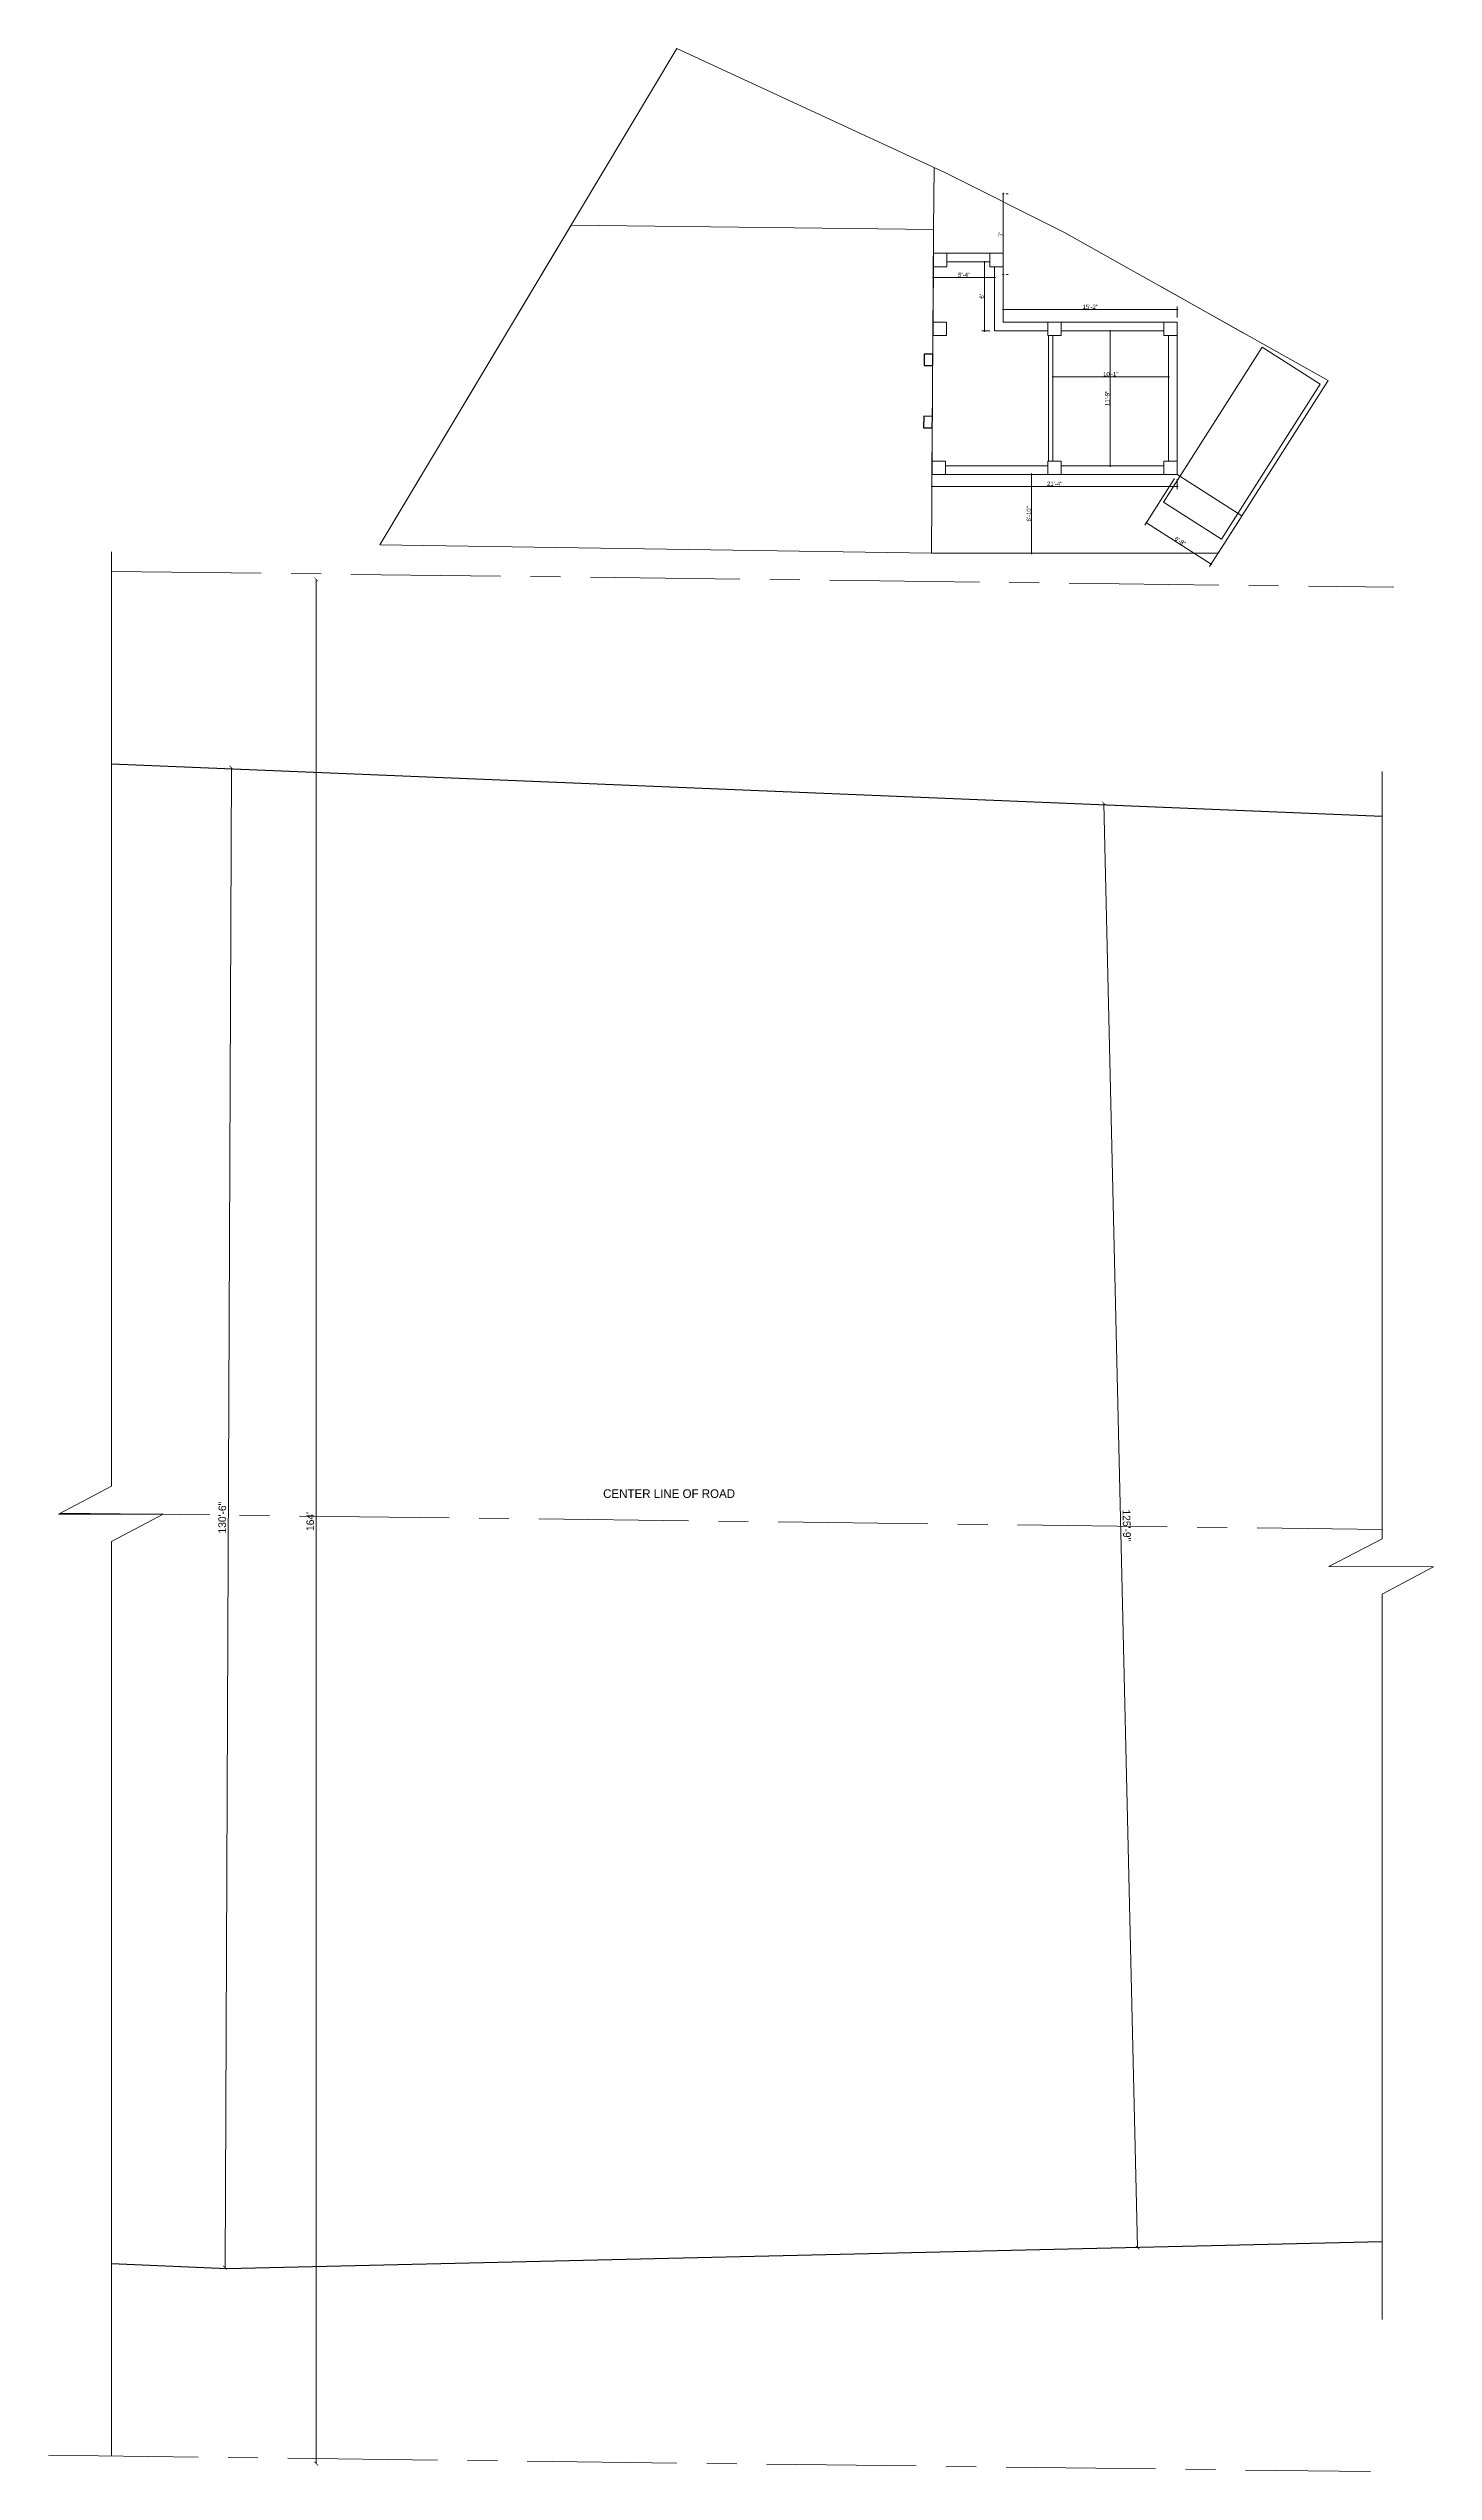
# Model space of a CAD drawing. Header units: inches. Extents: x 72553 to 165130, y 2767 to 9706.
# Drawn here: x 76821 to 78268, y 2858 to 5389 of the extents above; entities that cross this region are included whole.
import ezdxf

# ---------------------------------------------------------------- set-up
doc = ezdxf.new("R2010")
doc.units = ezdxf.units.IN
doc.header["$LTSCALE"] = 5
doc.header["$MEASUREMENT"] = 0
doc.linetypes.add('CENTER', pattern=[2, 1.25, -0.25, 0.25, -0.25])
doc.layers.add('A-WALL', color=7, linetype='Continuous', lineweight=9)
doc.layers.add('DOOR', color=62, linetype='Continuous', lineweight=0)
for name, color, linetype in [('DIM', 5, 'Continuous'), ('TEXT', 6, 'Continuous'), ('WALL', 7, 'Continuous')]:
    doc.layers.add(name, color=color, linetype=linetype)
doc.layers.add('dim line', color=7, linetype='Continuous', lineweight=15, true_color=0xfab2b2)
doc.styles.get("Standard").update_dxf_attribs({"font": 'arial.ttf'})
doc.styles.add('tt', font='stylu.ttf', dxfattribs={"height": 8})
doc.dimstyles.new('Copy(2) of STANDARD', dxfattribs={"dimtxt": 2, "dimasz": 4, "dimexe": 0, "dimexo": 0, "dimgap": 2, "dimtad": 1, "dimdec": 0, "dimzin": 0, "dimdsep": 46, "dimlunit": 3, "dimtxsty": 'tt', "dimblk": 'ARCHTICK', "dimcen": 0.0505, "dimse1": 1, "dimse2": 1, "dimclrd": 5, "dimclre": 5, "dimclrt": 7, "dimadec": 1, "dimazin": 0, "dimtm": 1e-09, "dimtfac": 1, "dimtdec": 0, "dimtofl": 0, "dimtmove": 1, "dimatfit": 3, "dimfxl": 1, "dimtolj": 2, "dimtzin": 0, "dimlwd": 13, "dimarcsym": 0})
doc.dimstyles.new('Standard$0', dxfattribs={"dimtxt": 6, "dimasz": 4, "dimexe": 3, "dimexo": 6, "dimgap": 3, "dimtad": 1, "dimdec": 1, "dimzin": 0, "dimdsep": 46, "dimlunit": 4, "dimtxsty": 'Standard', "dimcen": 0.09, "dimclrd": 6, "dimclre": 6, "dimclrt": 7, "dimadec": 0, "dimazin": 0, "dimtfac": 1, "dimtdec": 1, "dimtix": 1, "dimtofl": 0, "dimtmove": 1, "dimatfit": 3, "dimfxl": 1, "dimtolj": 1, "dimtzin": 0, "dimlwd": 18, "dimlwe": 18, "dimarcsym": 0})

# ---------------------------------------------------------------- blocks, each defined once
blk = doc.blocks.new('_ArchTick')
at = {"color": 0, "linetype": 'ByBlock', "const_width": 0.15}
blk.add_lwpolyline([(-0.5, -0.5), (0.5, 0.5)], dxfattribs=at)
blk = doc.blocks.new('*D1926')
at = {"layer": 'Defpoints', "color": 0, "ltscale": 5, "transparency": 16777216}
for p in [(77556.5, 4834.4), (77100.8, 2866.6), (77532.3, 2866.6)]:
    blk.add_point(p, dxfattribs=at)
at = {"layer": 'DIM', "color": 5, "lineweight": 13, "ltscale": 5, "transparency": 16777216}
blk.add_line((77100.8, 4834.4), (77100.8, 2866.6), dxfattribs=at)
at = {"layer": 'DIM', "color": 5, "lineweight": 13, "ltscale": 5, "transparency": 16777216, "xscale": 4, "yscale": 4, "zscale": 4}
for p, rotation in [((77100.8, 4834.4), 90), ((77100.8, 2866.6), 270)]:
    blk.add_blockref('_ArchTick', p, dxfattribs=dict(at, rotation=rotation))
at = {"layer": 'DIM', "color": 7, "ltscale": 5, "transparency": 16777216, "insert": (77094.6, 3850.5), "char_height": 8, "attachment_point": 5, "rotation": 90, "style": 'tt'}
blk.add_mtext("\\A2;164'", dxfattribs=at)
blk = doc.blocks.new('*D1925')
at = {"layer": 'Defpoints', "color": 0, "ltscale": 5, "transparency": 16777216}
for p in [(76983.7, 4637.8, -33.3), (76977.1, 3071.4, 1.5), (77005.6, 3071.2)]:
    blk.add_point(p, dxfattribs=at)
at = {"layer": 'DIM', "color": 5, "lineweight": 13, "ltscale": 5, "transparency": 16777216}
blk.add_line((77012.2, 4637.7), (77005.6, 3071.2), dxfattribs=at)
at = {"layer": 'DIM', "color": 5, "lineweight": 13, "ltscale": 5, "transparency": 16777216, "xscale": 4, "yscale": 4, "zscale": 4}
for p, rotation in [((77012.2, 4637.7), 89.75798331016011), ((77005.6, 3071.2), 269.7579833101601)]:
    blk.add_blockref('_ArchTick', p, dxfattribs=dict(at, rotation=rotation))
at = {"layer": 'DIM', "color": 7, "ltscale": 5, "transparency": 16777216, "insert": (77002.7, 3854.5), "char_height": 8, "attachment_point": 5, "rotation": 89.758, "style": 'tt'}
blk.add_mtext('\\A2;130\'-6"', dxfattribs=at)
blk = doc.blocks.new('*D1927')
at = {"layer": 'Defpoints', "color": 0, "ltscale": 5, "transparency": 16777216}
for p in [(77900, 4599.9, -52.5), (77935.1, 3091.6, 1.5), (77958.5, 3092.2)]:
    blk.add_point(p, dxfattribs=at)
at = {"layer": 'DIM', "color": 5, "lineweight": 13, "ltscale": 5, "transparency": 16777216}
blk.add_line((77923.4, 4600.4), (77958.5, 3092.2), dxfattribs=at)
at = {"layer": 'DIM', "color": 5, "lineweight": 13, "ltscale": 5, "transparency": 16777216, "xscale": 4, "yscale": 4, "zscale": 4}
for p, rotation in [((77923.4, 4600.4), 91.33313824719244), ((77958.5, 3092.2), 271.3331382471924)]:
    blk.add_blockref('_ArchTick', p, dxfattribs=dict(at, rotation=rotation))
at = {"layer": 'DIM', "color": 7, "ltscale": 5, "transparency": 16777216, "insert": (77947.1, 3846.4), "char_height": 8, "attachment_point": 5, "rotation": 271.3331, "style": 'tt'}
blk.add_mtext('\\A2;125\'-9"', dxfattribs=at)
blk = doc.blocks.new('oblique')
at = {"color": 0, "lineweight": -2}
blk.add_line((0.25, 0.25), (-0.25, -0.25), dxfattribs=at)
at = {"layer": 'dim line', "lineweight": 9}
for p, q in [((-0.4375, 0), (0.4375, 0)), ((0, 0.4375), (0, -0.4375))]:
    blk.add_line(p, q, dxfattribs=at)
blk = doc.blocks.new('*D1931')
at = {"layer": 'A-WALL', "color": 47, "lineweight": 0, "ltscale": 5, "transparency": 16777216}
for p, q in [((77818.2, 5107.9), (77818.2, 5119.2)), ((77999.9, 5107.9), (77999.9, 5119.2))]:
    blk.add_line(p, q, dxfattribs=at)
at = {"layer": 'A-WALL', "color": 33, "lineweight": 0, "ltscale": 5, "transparency": 16777216}
blk.add_line((77818.2, 5116.2), (77999.9, 5116.2), dxfattribs=at)
at = {"layer": 'Defpoints', "color": 0, "ltscale": 5, "transparency": 16777216}
for p in [(77999.9, 5116.2), (77818.2, 5102.9, -58.2), (77999.9, 5102.9, -58.2)]:
    blk.add_point(p, dxfattribs=at)
at = {"layer": 'A-WALL', "color": 33, "lineweight": 0, "ltscale": 5, "transparency": 16777216, "xscale": 2, "yscale": 2, "zscale": 2, "rotation": 180}
blk.add_blockref('oblique', (77818.2, 5116.2), dxfattribs=at)
at = {"layer": 'A-WALL', "color": 33, "lineweight": 0, "ltscale": 5, "transparency": 16777216, "xscale": 2, "yscale": 2, "zscale": 2}
blk.add_blockref('oblique', (77999.9, 5116.2), dxfattribs=at)
at = {"layer": 'A-WALL', "color": 7, "ltscale": 5, "transparency": 16777216, "insert": (77909.1, 5119), "char_height": 4.5, "attachment_point": 5}
blk.add_mtext('\\A1;15\'-2"', dxfattribs=at)
blk = doc.blocks.new('_OBLIQUE')
at = {"color": 0, "linetype": 'ByBlock'}
blk.add_line((-0.5, -0.5), (0.5, 0.5), dxfattribs=at)
blk = doc.blocks.new('*D1928')
at = {"layer": 'A-WALL', "color": 33, "lineweight": 0, "ltscale": 5, "transparency": 16777216}
blk.add_line((77818.2, 5152.6), (77818.2, 5237.1), dxfattribs=at)
at = {"layer": 'A-WALL', "color": 47, "lineweight": 0, "ltscale": 5, "transparency": 16777216}
for p, q in [((77823.2, 5237.1), (77821.2, 5237.1)), ((77823.2, 5152.6), (77821.2, 5152.6))]:
    blk.add_line(p, q, dxfattribs=at)
at = {"layer": 'Defpoints', "color": 0, "ltscale": 5, "transparency": 16777216}
for p in [(77818.2, 5237.1, -58.2), (77818.2, 5237.1), (77818.2, 5152.6, -58.2)]:
    blk.add_point(p, dxfattribs=at)
at = {"layer": 'A-WALL', "color": 33, "lineweight": 0, "ltscale": 5, "transparency": 16777216, "xscale": 2, "yscale": 2, "zscale": 2}
for p, rotation in [((77818.2, 5237.1), 90), ((77818.2, 5152.6), 270)]:
    blk.add_blockref('oblique', p, dxfattribs=dict(at, rotation=rotation))
at = {"layer": 'A-WALL', "color": 7, "ltscale": 5, "transparency": 16777216, "insert": (77815.5, 5194.8), "char_height": 4.5, "attachment_point": 5, "rotation": 90}
blk.add_mtext("\\A1;7'", dxfattribs=at)
blk = doc.blocks.new('*D1929')
at = {"layer": 'A-WALL', "color": 47, "lineweight": 0, "ltscale": 5, "transparency": 16777216}
for p, q in [((77927.4, 5093.9), (77926.7, 5093.9)), ((77927.4, 4952.9), (77926.7, 4952.9))]:
    blk.add_line(p, q, dxfattribs=at)
at = {"layer": 'A-WALL', "color": 33, "lineweight": 0, "ltscale": 5, "transparency": 16777216}
blk.add_line((77929.7, 5093.9), (77929.7, 4952.9), dxfattribs=at)
at = {"layer": 'Defpoints', "color": 0, "ltscale": 5, "transparency": 16777216}
for p in [(77932.4, 5093.9, -58.2), (77929.7, 4952.9), (77932.4, 4952.9, -58.2)]:
    blk.add_point(p, dxfattribs=at)
at = {"layer": 'A-WALL', "color": 33, "lineweight": 0, "ltscale": 5, "transparency": 16777216, "xscale": 2, "yscale": 2, "zscale": 2}
for p, rotation in [((77929.7, 5093.9), 90), ((77929.7, 4952.9), 270)]:
    blk.add_blockref('oblique', p, dxfattribs=dict(at, rotation=rotation))
at = {"layer": 'A-WALL', "color": 7, "ltscale": 5, "transparency": 16777216, "insert": (77926.9, 5023.4), "char_height": 4.5, "attachment_point": 5, "rotation": 90}
blk.add_mtext('\\A1;11\'-9"', dxfattribs=at)
blk = doc.blocks.new('*D1930')
at = {"layer": 'A-WALL', "color": 47, "lineweight": 0, "ltscale": 5, "transparency": 16777216}
for p, q in [((77870, 5028.4), (77870, 5048.9)), ((77990.9, 5028.4), (77990.9, 5048.9))]:
    blk.add_line(p, q, dxfattribs=at)
at = {"layer": 'A-WALL', "color": 33, "lineweight": 0, "ltscale": 5, "transparency": 16777216}
blk.add_line((77870, 5045.9), (77990.9, 5045.9), dxfattribs=at)
at = {"layer": 'Defpoints', "color": 0, "ltscale": 5, "transparency": 16777216}
for p in [(77990.9, 5045.9), (77870, 5023.4, -58.2), (77990.9, 5023.4, -58.2)]:
    blk.add_point(p, dxfattribs=at)
at = {"layer": 'A-WALL', "color": 33, "lineweight": 0, "ltscale": 5, "transparency": 16777216, "xscale": 2, "yscale": 2, "zscale": 2, "rotation": 180}
blk.add_blockref('oblique', (77870, 5045.9), dxfattribs=at)
at = {"layer": 'A-WALL', "color": 33, "lineweight": 0, "ltscale": 5, "transparency": 16777216, "xscale": 2, "yscale": 2, "zscale": 2}
blk.add_blockref('oblique', (77990.9, 5045.9), dxfattribs=at)
at = {"layer": 'A-WALL', "color": 7, "ltscale": 5, "transparency": 16777216, "insert": (77930.5, 5048.7), "char_height": 4.5, "attachment_point": 5}
blk.add_mtext('\\A1;10\'-1"', dxfattribs=at)
blk = doc.blocks.new('*D1932')
at = {"layer": 'A-WALL', "color": 47, "lineweight": 0, "ltscale": 5, "transparency": 16777216}
for p, q in [((77997.2, 4939.7), (77966.2, 4891)), ((78064.8, 4896.6), (78033.7, 4847.9))]:
    blk.add_line(p, q, dxfattribs=at)
at = {"layer": 'A-WALL', "color": 33, "lineweight": 0, "ltscale": 5, "transparency": 16777216}
blk.add_line((77967.8, 4893.5), (78035.3, 4850.4), dxfattribs=at)
at = {"layer": 'Defpoints', "color": 0, "ltscale": 5, "transparency": 16777216}
for p in [(77999.9, 4943.9, -58.2), (78067.5, 4900.8, -58.2), (78035.3, 4850.4)]:
    blk.add_point(p, dxfattribs=at)
at = {"layer": 'A-WALL', "color": 33, "lineweight": 0, "ltscale": 5, "transparency": 16777216, "xscale": 2, "yscale": 2, "zscale": 2}
for p, rotation in [((77967.8, 4893.5), 147.4840471670188), ((78035.3, 4850.4), 327.4840471670188)]:
    blk.add_blockref('oblique', p, dxfattribs=dict(at, rotation=rotation))
at = {"layer": 'A-WALL', "color": 7, "ltscale": 5, "transparency": 16777216, "insert": (78003, 4874.3), "char_height": 4.5, "attachment_point": 5, "rotation": 327.484}
blk.add_mtext('\\A1;6\'-8"', dxfattribs=at)
blk = doc.blocks.new('*D1933')
at = {"layer": 'A-WALL', "color": 47, "lineweight": 0, "ltscale": 5, "transparency": 16777216}
for p, q in [((77859.8, 4943.9), (77844.8, 4943.9)), ((77859.8, 4861.6), (77844.8, 4861.6))]:
    blk.add_line(p, q, dxfattribs=at)
at = {"layer": 'A-WALL', "color": 33, "lineweight": 0, "ltscale": 5, "transparency": 16777216}
blk.add_line((77847.8, 4943.9), (77847.8, 4861.6), dxfattribs=at)
at = {"layer": 'Defpoints', "color": 0, "ltscale": 5, "transparency": 16777216}
for p in [(77864.8, 4943.9, -58.2), (77847.8, 4861.6), (77864.8, 4861.6, -58.2)]:
    blk.add_point(p, dxfattribs=at)
at = {"layer": 'A-WALL', "color": 33, "lineweight": 0, "ltscale": 5, "transparency": 16777216, "xscale": 2, "yscale": 2, "zscale": 2}
for p, rotation in [((77847.8, 4943.9), 90), ((77847.8, 4861.6), 270)]:
    blk.add_blockref('oblique', p, dxfattribs=dict(at, rotation=rotation))
at = {"layer": 'A-WALL', "color": 7, "ltscale": 5, "transparency": 16777216, "insert": (77845, 4902.8), "char_height": 4.5, "attachment_point": 5, "rotation": 90}
blk.add_mtext('\\A1;6\'-10"', dxfattribs=at)
blk = doc.blocks.new('*D1934')
at = {"layer": 'A-WALL', "color": 47, "lineweight": 0, "ltscale": 5, "transparency": 16777216}
for p, q in [((77745.3, 5155.9), (77745.3, 5146.5)), ((77809.2, 5155.9), (77809.2, 5146.5))]:
    blk.add_line(p, q, dxfattribs=at)
at = {"layer": 'A-WALL', "color": 33, "lineweight": 0, "ltscale": 5, "transparency": 16777216}
blk.add_line((77809.2, 5149.5), (77745.3, 5149.5), dxfattribs=at)
at = {"layer": 'Defpoints', "color": 0, "ltscale": 5, "transparency": 16777216}
for p in [(77745.3, 5160.9, -58.2), (77745.3, 5149.5), (77809.2, 5160.9, -58.2)]:
    blk.add_point(p, dxfattribs=at)
at = {"layer": 'A-WALL', "color": 33, "lineweight": 0, "ltscale": 5, "transparency": 16777216, "xscale": 2, "yscale": 2, "zscale": 2, "rotation": 180}
blk.add_blockref('oblique', (77745.3, 5149.5), dxfattribs=at)
at = {"layer": 'A-WALL', "color": 33, "lineweight": 0, "ltscale": 5, "transparency": 16777216, "xscale": 2, "yscale": 2, "zscale": 2}
blk.add_blockref('oblique', (77809.2, 5149.5), dxfattribs=at)
at = {"layer": 'A-WALL', "color": 7, "ltscale": 5, "transparency": 16777216, "insert": (77777.3, 5152.3), "char_height": 4.5, "attachment_point": 5}
blk.add_mtext('\\A1;5\'-4"', dxfattribs=at)
blk = doc.blocks.new('*D1935')
at = {"layer": 'A-WALL', "color": 47, "lineweight": 0, "ltscale": 5, "transparency": 16777216}
for p, q in [((77799.2, 5165.9), (77795.7, 5165.9)), ((77804.2, 5093.9), (77795.7, 5093.9))]:
    blk.add_line(p, q, dxfattribs=at)
at = {"layer": 'A-WALL', "color": 33, "lineweight": 0, "ltscale": 5, "transparency": 16777216}
blk.add_line((77798.7, 5165.9), (77798.7, 5093.9), dxfattribs=at)
at = {"layer": 'Defpoints', "color": 0, "ltscale": 5, "transparency": 16777216}
for p in [(77804.2, 5165.9, -58.2), (77798.7, 5093.9), (77809.2, 5093.9, -58.2)]:
    blk.add_point(p, dxfattribs=at)
at = {"layer": 'A-WALL', "color": 33, "lineweight": 0, "ltscale": 5, "transparency": 16777216, "xscale": 2, "yscale": 2, "zscale": 2}
for p, rotation in [((77798.7, 5165.9), 90), ((77798.7, 5093.9), 270)]:
    blk.add_blockref('oblique', p, dxfattribs=dict(at, rotation=rotation))
at = {"layer": 'A-WALL', "color": 7, "ltscale": 5, "transparency": 16777216, "insert": (77795.9, 5129.9), "char_height": 4.5, "attachment_point": 5, "rotation": 90}
blk.add_mtext("\\A1;6'", dxfattribs=at)
blk = doc.blocks.new('*D2015')
at = {"layer": 'A-WALL', "color": 47, "lineweight": 0, "ltscale": 5, "transparency": 16777216}
for p, q in [((77743.8, 4938.9), (77743.8, 4928.5)), ((77999.9, 4938.9), (77999.9, 4928.5))]:
    blk.add_line(p, q, dxfattribs=at)
at = {"layer": 'A-WALL', "color": 33, "lineweight": 0, "ltscale": 5, "transparency": 16777216}
blk.add_line((77743.8, 4931.5), (77999.9, 4931.5), dxfattribs=at)
at = {"layer": 'Defpoints', "color": 0, "ltscale": 5, "transparency": 16777216}
for p in [(77743.8, 4943.9, -58.2), (77999.9, 4943.9, -58.2), (77999.9, 4931.5)]:
    blk.add_point(p, dxfattribs=at)
at = {"layer": 'A-WALL', "color": 33, "lineweight": 0, "ltscale": 5, "transparency": 16777216, "xscale": 2, "yscale": 2, "zscale": 2, "rotation": 180}
blk.add_blockref('oblique', (77743.8, 4931.5), dxfattribs=at)
at = {"layer": 'A-WALL', "color": 33, "lineweight": 0, "ltscale": 5, "transparency": 16777216, "xscale": 2, "yscale": 2, "zscale": 2}
blk.add_blockref('oblique', (77999.9, 4931.5), dxfattribs=at)
at = {"layer": 'A-WALL', "color": 7, "ltscale": 5, "transparency": 16777216, "insert": (77871.9, 4934.2), "char_height": 4.5, "attachment_point": 5}
blk.add_mtext('\\A1;21\'-4"', dxfattribs=at)

msp = doc.modelspace()

# ---------------------------------------------------------------- linework, layer by layer
for p, q in [((76887.1, 4641.8, -31.3), (78213.9, 4586.9, -59.1)), ((78213.9, 3098.1, 1.5), (77007.5, 3070.1, 1.5)), ((77007.5, 3070.1, 1.5), (76887.1, 3075.2, 1.5))]:
    msp.add_line(p, q)
at = {"layer": 'A-WALL', "ltscale": 5}
for p, q in [((77745.5, 5199.6, -58.2), (77745.9, 5264.5, -58.2)), ((77744.9, 5102.9, -58.2), (77745.3, 5174.9, -58.2)), ((77745.3, 5174.9, -58.2), (77818.2, 5174.9, -58.2)), ((77745.3, 5165.9, -58.2), (77745.3, 5165.9, -58.2)), ((77759.2, 5165.9, -58.2), (77804.2, 5165.9, -58.2)), ((77818.2, 5174.9, -58.2), (77818.2, 5102.9, -58.2)), ((77809.2, 5160.9, -58.2), (77809.2, 5093.9, -58.2)), ((78069.1, 5091.6, -58.2), (77983.3, 5139.8, -58.2)), ((77744.9, 5097.9, -58.2), (77744.8, 5097.9, -58.2)), ((77809.2, 5093.9, -58.2), (77864.8, 5093.9, -58.2)), ((77818.2, 5102.9, -58.2), (77999.9, 5102.9, -58.2)), ((77865.5, 5088.9, -58.2), (77865.5, 4957.9, -58.2)), ((77870, 5088.9, -58.2), (77870, 4957.9, -58.2)), ((77878.8, 5093.9, -58.2), (77985.9, 5093.9, -58.2)), ((77990.9, 5088.9, -58.2), (77990.9, 4957.9, -58.2)), ((77999.9, 5102.9, -58.2), (77999.9, 4943.9, -58.2)), ((77999.9, 4943.9, -58.2), (77743.7, 4943.9, -58.2)), ((77864.8, 4952.9, -58.2), (77757.8, 4952.9, -58.2)), ((77985.9, 4952.9, -58.2), (77878.8, 4952.9, -58.2)), ((77999.9, 4943.9, -58.2), (78067.5, 4900.8, -58.2))]:
    msp.add_line(p, q, dxfattribs=at)
at = {"layer": 'A-WALL', "linetype": 'CENTER', "ltscale": 25}
for p, q in [((76887.1, 4842.7), (78226, 4826.2)), ((76833.3, 3859.3), (78213.9, 3842.2)), ((76821.2, 2875.3), (78201.7, 2858.3))]:
    msp.add_line(p, q, dxfattribs=at)
at = {"layer": 'A-WALL', "ltscale": 5, "elevation": -58.2}
for points in [[(77477.5, 5388.8), (77167.3, 4870.3), (77743.3, 4861.6), (78042.5, 4861.6), (78157.4, 5042), (77881.3, 5197), (77758, 5259)], [(77745.3, 5174.9), (77743.8, 4943.9), (77999.9, 4943.9), (77999.9, 5102.9), (77818.2, 5102.9), (77818.2, 5174.9)], [(77745.3, 5174.9), (77759.3, 5174.9), (77759.3, 5160.9), (77745.3, 5160.9)], [(77804.2, 5174.9), (77818.2, 5174.9), (77818.2, 5160.9), (77804.2, 5160.9)], [(77744.9, 5102.9), (77758.9, 5102.9), (77758.9, 5088.9), (77744.9, 5088.9)], [(77864.8, 5102.9), (77878.8, 5102.9), (77878.8, 5088.9), (77864.8, 5088.9)], [(77985.9, 5102.9), (77999.9, 5102.9), (77999.9, 5088.9), (77985.9, 5088.9)], [(78088.6, 5077), (78149.3, 5038.3), (78046.1, 4876.4), (77985.4, 4915.1)], [(77743.9, 4957.9), (77757.9, 4957.9), (77757.9, 4943.9), (77743.9, 4943.9)], [(77864.8, 4957.9), (77878.8, 4957.9), (77878.8, 4943.9), (77864.8, 4943.9)], [(77985.9, 4957.9), (77999.9, 4957.9), (77999.9, 4943.9), (77985.9, 4943.9)]]:
    msp.add_lwpolyline(points, close=True, dxfattribs=at)
at = {"layer": 'A-WALL', "linetype": 'Continuous', "ltscale": 5}
for points, elevation in [([(76887.1, 4863.1), (76887.1, 3887.3), (76831.5, 3858.3), (76940.8, 3858.1), (76887.1, 3829.5), (76887.1, 2874.5)], -31.3), ([(78213.9, 4633.7), (78213.9, 3832.3), (78158.3, 3803.4), (78267.5, 3803.1), (78213.9, 3774.5), (78213.9, 3017.1)], -59.1)]:
    msp.add_lwpolyline(points, dxfattribs=dict(at, elevation=elevation))
at = {"layer": 'DOOR', "lineweight": 13, "elevation": -58.2}
msp.add_lwpolyline([(77167.3, 4870.3), (77743.3, 4861.6), (77745.5, 5199.6), (77367, 5204.1)], close=True, dxfattribs=at)
at = {"layer": 'WALL', "color": 2, "linetype": 'ByBlock', "ltscale": 5, "elevation": -58.2}
for points in [[(77735.6, 5069.7), (77735.6, 5057.7), (77744.6, 5057.6), (77744.6, 5069.6)], [(77735.2, 5004.7), (77735.1, 4992.7), (77744.1, 4992.6), (77744.2, 5004.6)]]:
    msp.add_lwpolyline(points, close=True, dxfattribs=at)

# ---------------------------------------------------------------- texts
at = {"layer": 'TEXT', "lineweight": 70, "style": 'tt'}
msp.add_text('CENTER LINE OF ROAD ', height=9, dxfattribs=at).set_placement((77400.4, 3875.1, -58.2))

# ---------------------------------------------------------------- dimensions: what is measured, and where the dimension line sits
at = {"layer": 'A-WALL', "ltscale": 5}
for base, p1, p2, picture, middle in [((77818.214, 5237.0663), (77818.214, 5152.6176, -58.169), (77818.214, 5237.0663, -58.169), '*D1928', (77815.464, 5194.842)), ((77798.7, 5093.9), (77804.2, 5165.9, -58.2), (77809.2, 5093.9, -58.2), '*D1935', (77795.9, 5129.9)), ((77929.7, 4952.9), (77932.4, 5093.9, -58.2), (77932.4, 4952.9, -58.2), '*D1929', (77926.9, 5023.4)), ((77847.8, 4861.6), (77864.8, 4943.9, -58.2), (77864.8, 4861.6, -58.2), '*D1933', (77845, 4902.8))]:
    dim = msp.add_linear_dim(base=base, p1=p1, p2=p2, angle=90, dimstyle='Standard$0', override={"dimtxt": 4.5, "dimasz": 2, "dimexo": 5, "dimgap": 0.5, "dimdec": 0, "dimzin": 12, "dimpost": '\\X', "dimblk": 'oblique', "dimcen": 3, "dimclrd": 33, "dimclre": 47, "dimtfac": 0.5, "dimtdec": 0, "dimfxl": 3, "dimlwd": 0, "dimlwe": 0}, dxfattribs=at)
    dim.commit()
    dim.dimension.update_dxf_attribs({"geometry": picture, "text_midpoint": middle})
for base, p1, p2, picture, middle in [((77745.3, 5149.5), (77809.2, 5160.9, -58.2), (77745.3, 5160.9, -58.2), '*D1934', (77777.3, 5152.3)), ((77999.9, 5116.2), (77818.2, 5102.9, -58.2), (77999.9, 5102.9, -58.2), '*D1931', (77909.1, 5119)), ((77990.9, 5045.9), (77870, 5023.4, -58.2), (77990.9, 5023.4, -58.2), '*D1930', (77930.5, 5048.7)), ((77999.9, 4931.5), (77743.8, 4943.9, -58.2), (77999.9, 4943.9, -58.2), '*D2015', (77871.9, 4934.2))]:
    dim = msp.add_linear_dim(base=base, p1=p1, p2=p2, dimstyle='Standard$0', override={"dimtxt": 4.5, "dimasz": 2, "dimexo": 5, "dimgap": 0.5, "dimdec": 0, "dimzin": 12, "dimpost": '\\X', "dimblk": 'oblique', "dimcen": 3, "dimclrd": 33, "dimclre": 47, "dimtfac": 0.5, "dimtdec": 0, "dimfxl": 3, "dimlwd": 0, "dimlwe": 0}, dxfattribs=at)
    dim.commit()
    dim.dimension.update_dxf_attribs({"geometry": picture, "text_midpoint": middle})
dim = msp.add_aligned_dim(p1=(77999.9, 4943.9, -58.2), p2=(78067.5, 4900.8, -58.2), distance=-59.8, dimstyle='Standard$0', override={"dimtxt": 4.5, "dimasz": 2, "dimexo": 5, "dimgap": 0.5, "dimdec": 0, "dimzin": 12, "dimpost": '\\X', "dimblk": 'oblique', "dimcen": 3, "dimclrd": 33, "dimclre": 47, "dimtfac": 0.5, "dimtdec": 0, "dimfxl": 3, "dimlwd": 0, "dimlwe": 0}, dxfattribs=at)
dim.commit()
dim.dimension.update_dxf_attribs({"geometry": '*D1932', "text_midpoint": (78003, 4874.3)})
at = {"layer": 'DIM', "ltscale": 5}
dim = msp.add_linear_dim(base=(77100.8, 2866.6), p1=(77556.5, 4834.4), p2=(77532.3, 2866.6), angle=90, dimstyle='Copy(2) of STANDARD', dxfattribs=at)
dim.commit()
dim.dimension.update_dxf_attribs({"geometry": '*D1926', "text_midpoint": (77094.6, 3850.5)})
for p1, p2, distance, picture, middle in [((76983.7, 4637.8, -33.3), (76977.1, 3071.4, 1.5), 28.5, '*D1925', (77002.7, 3854.5)), ((77900, 4599.9, -52.5), (77935.1, 3091.6, 1.5), 23.4, '*D1927', (77947.1, 3846.4))]:
    dim = msp.add_aligned_dim(p1=p1, p2=p2, distance=distance, dimstyle='Copy(2) of STANDARD', dxfattribs=at)
    dim.commit()
    dim.dimension.update_dxf_attribs({"geometry": picture, "text_midpoint": middle})

doc.saveas('drawing.dxf')
